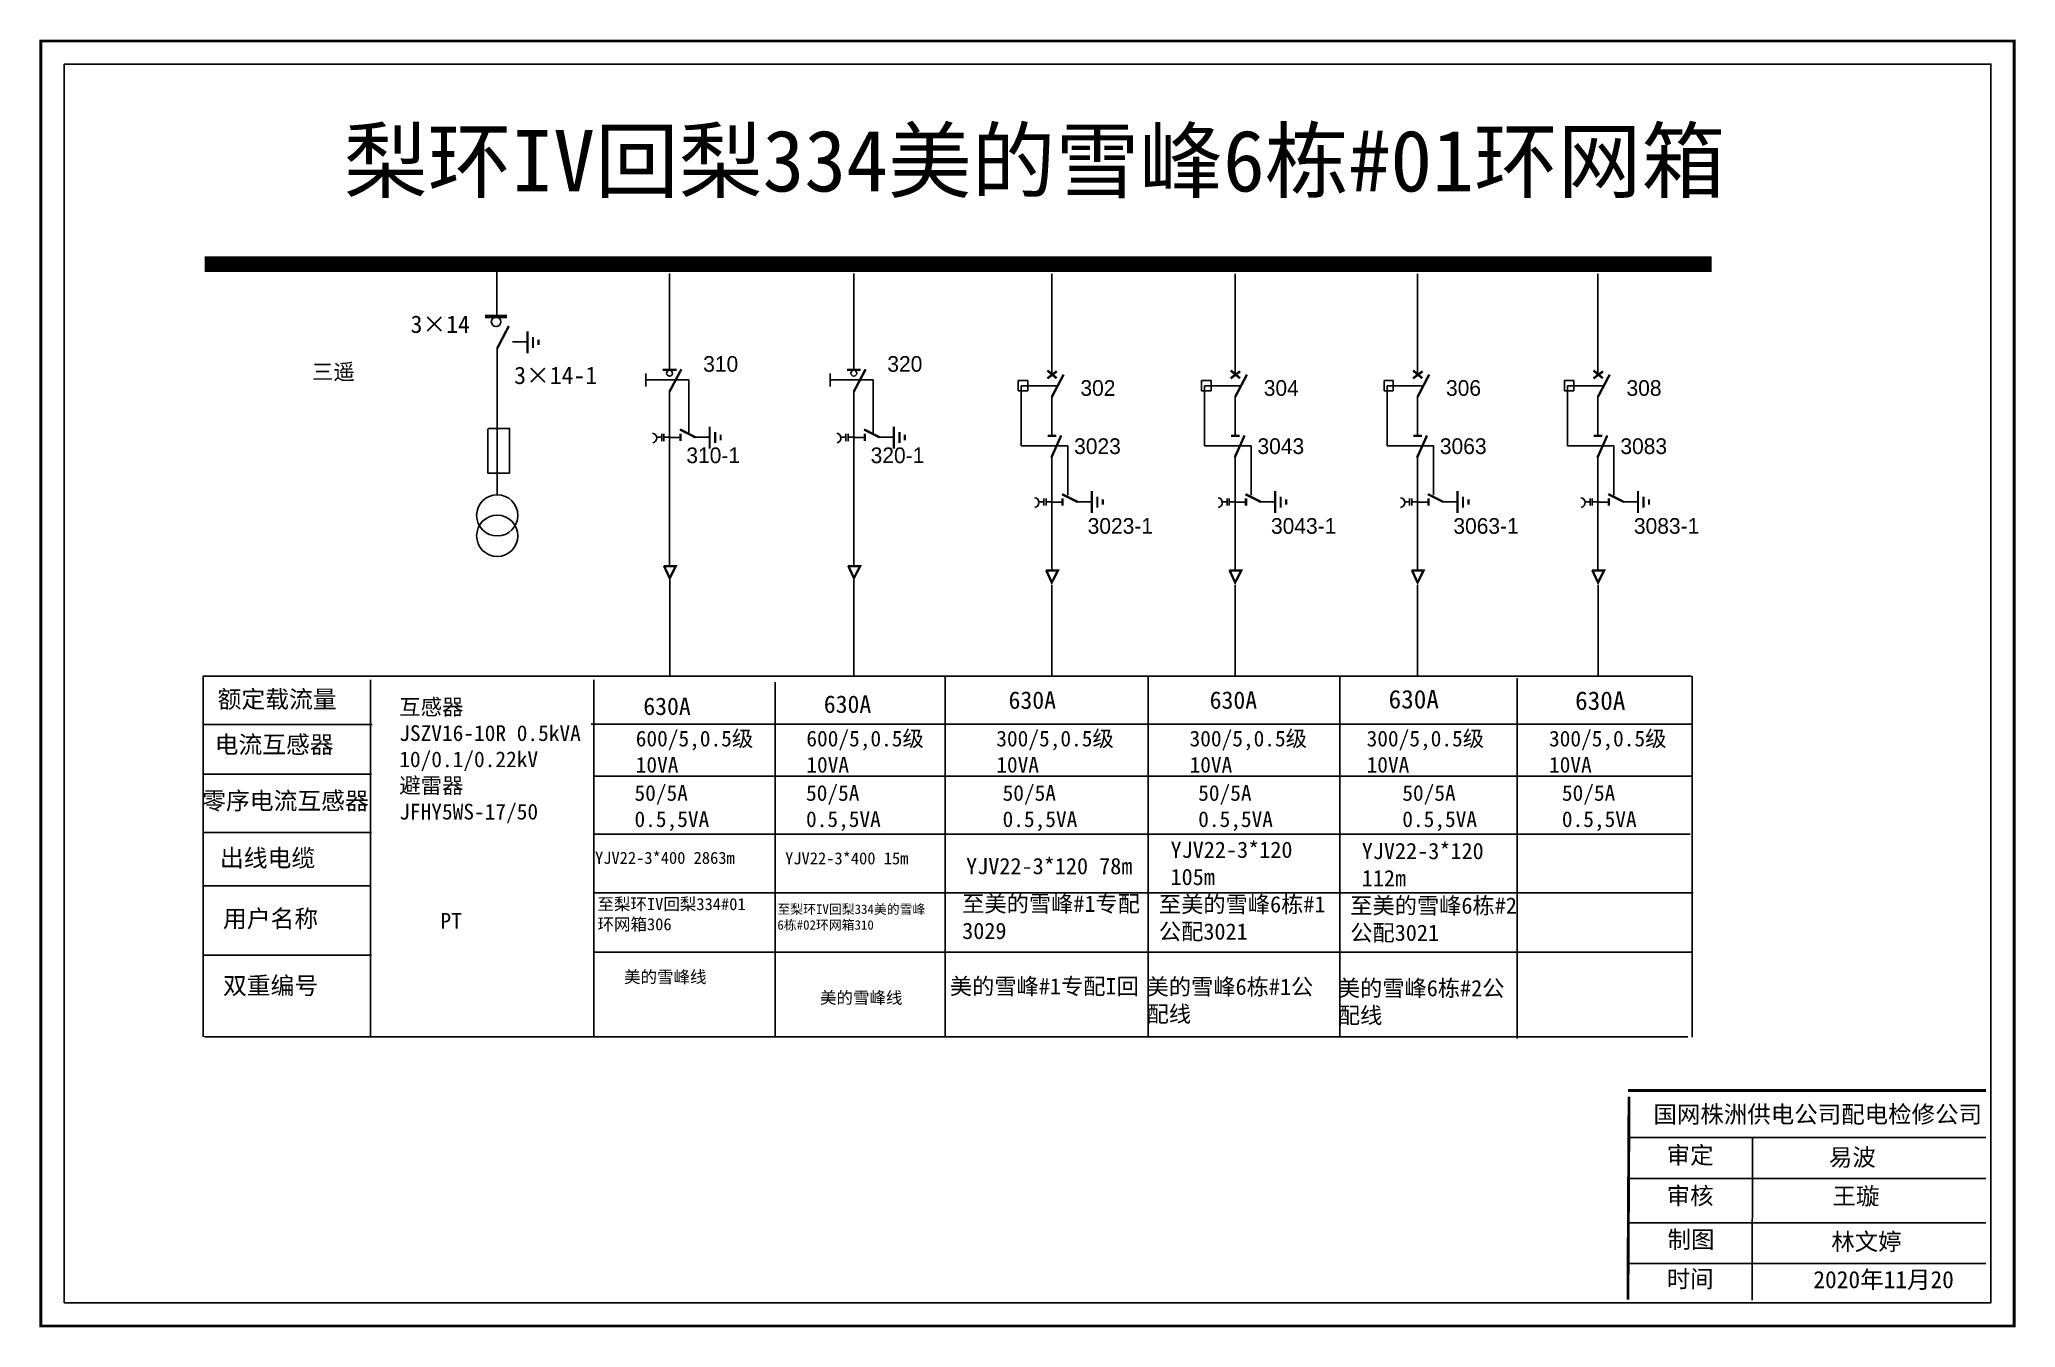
# Model space of a CAD drawing. Header units: millimetres. Extents: x -1428 to -1025, y -522 to -436.
# Drawn here: x -1290.4 to -1164.7, y -521.2 to -439.3 of the extents above; entities that cross this region are included whole.
import ezdxf

# ---------------------------------------------------------------- set-up
doc = ezdxf.new("R2010")
doc.units = ezdxf.units.MM
doc.linetypes.add('ACAD_ISO02W100', pattern=[15, 12, -3])
doc.linetypes.add('CENTER', pattern=[50.8, 31.75, -6.35, 6.35, -6.35])
doc.layers.add('2', color=7, linetype='Continuous')
doc.styles.add('hztxt_txtstyle_0.00_0_0', font='', dxfattribs={"bigfont": 'hztxt.shx'})
doc.styles.add('hztxt_txtstyle_1.80_0_0', font='', dxfattribs={"height": 1.8, "bigfont": 'hztxt.shx'})
doc.styles.add('hztxt_txtstyle_2.70_0_0', font='simkai.ttf', dxfattribs={"height": 2.7})
doc.styles.add('KaiTi_GB2312_txtstyle_1.09_0_0', font='simkai_0.ttf', dxfattribs={"height": 1.0944})
doc.styles.add('字体', font='simkai_0.ttf', dxfattribs={"height": 2.5})
doc.styles.get('hztxt_txtstyle_0.00_0_0').set_extended_font_data('hztxt')
doc.styles.get('hztxt_txtstyle_1.80_0_0').set_extended_font_data('hztxt')

msp = doc.modelspace()

# ---------------------------------------------------------------- texts
at = {"color": 0, "linetype": 'Continuous', "style": 'hztxt_txtstyle_2.70_0_0'}
for s, p in [('3×14', (-1266.77, -457.93)), ('3×14-1', (-1260.18, -461.18))]:
    msp.add_text(s, height=1.109, dxfattribs=at).set_placement(p)
at = {"color": 0, "style": 'hztxt_txtstyle_1.80_0_0'}
for s, p in [('310', (-1248.16, -460.4)), ('320', (-1236.45, -460.4)), ('302', (-1224.17, -461.93)), ('304', (-1212.51, -461.93)), ('306', (-1200.92, -461.93)), ('308', (-1189.44, -461.93)), ('3023', (-1224.57, -465.63)), ('3043', (-1212.91, -465.63)), ('3063', (-1201.31, -465.63)), ('3083', (-1189.83, -465.63)), ('310-1', (-1249.23, -466.21)), ('320-1', (-1237.51, -466.21)), ('3023-1', (-1223.71, -470.7)), ('3043-1', (-1212.05, -470.7)), ('3063-1', (-1200.45, -470.7)), ('3083-1', (-1188.97, -470.7))]:
    msp.add_text(s, height=0.998, dxfattribs=at).set_placement(p)
at = {"color": 0, "linetype": 'Continuous', "attachment_point": 1}
for s, insert, char_height, width, style in [('{\\fSimSun|b0|i0|c134|p2;三遥}', (-1273.05, -459.9), 1.0024, 7.7986, 'hztxt_txtstyle_0.00_0_0'), ('{\\fSimSun|b0|i0|c134|p2;额定载流量}', (-1279.04, -480.66), 1.1094, 17.8852, 'hztxt_txtstyle_2.70_0_0'), ('\\A1;{\\fSimSun|b0|i0|c134|p2;互感器\\PJSZV16-10R 0.5kVA\\P10/0.1/0.22kV\\P避雷器\\PJFHY5WS-17/50}', (-1267.49, -481.21), 0.9985, 18.4113, 'hztxt_txtstyle_2.70_0_0'), ('{\\fSimSun|b0|i0|c134|p2;630A}', (-1251.97, -481.11), 1.1094, 17.8852, 'hztxt_txtstyle_2.70_0_0'), ('{\\fSimSun|b0|i0|c134|p2;630A}', (-1240.49, -480.98), 1.1094, 17.8852, 'hztxt_txtstyle_2.70_0_0'), ('{\\fSimSun|b0|i0|c134|p2;630A}', (-1228.74, -480.72), 1.1094, 17.8852, 'hztxt_txtstyle_2.70_0_0'), ('{\\fSimSun|b0|i0|c134|p2;630A}', (-1215.95, -480.72), 1.1094, 17.8852, 'hztxt_txtstyle_2.70_0_0'), ('{\\fSimSun|b0|i0|c134|p2;630A}', (-1204.57, -480.63), 1.1757, 9.454, 'hztxt_txtstyle_0.00_0_0'), ('{\\fSimSun|b0|i0|c134|p2;630A}', (-1192.71, -480.72), 1.1757, 9.454, 'hztxt_txtstyle_0.00_0_0'), ('{\\fSimSun|b0|i0|c134|p2;电流互感器}', (-1279.23, -483.54), 1.1094, 17.8852, 'hztxt_txtstyle_2.70_0_0'), ('\\A1;{\\fSimSun|b0|i0|c134|p2;600/5,0.5级\\P10VA}', (-1252.45, -483.22), 0.9985, 18.4113, 'hztxt_txtstyle_2.70_0_0'), ('\\A1;{\\fSimSun|b0|i0|c134|p2;600/5,0.5级\\P10VA}', (-1241.6, -483.22), 0.9985, 18.4113, 'hztxt_txtstyle_2.70_0_0'), ('\\A1;{\\fSimSun|b0|i0|c134|p2;300/5,0.5级\\P10VA}', (-1229.52, -483.22), 0.9985, 18.4113, 'hztxt_txtstyle_2.70_0_0'), ('\\A1;{\\fSimSun|b0|i0|c134|p2;300/5,0.5级\\P10VA}', (-1217.23, -483.22), 0.9985, 18.4113, 'hztxt_txtstyle_2.70_0_0'), ('\\A1;{\\fSimSun|b0|i0|c134|p2;300/5,0.5级\\P10VA}', (-1205.97, -483.22), 0.9985, 18.4113, 'hztxt_txtstyle_2.70_0_0'), ('\\A1;{\\fSimSun|b0|i0|c134|p2;300/5,0.5级\\P10VA}', (-1194.37, -483.22), 0.9985, 18.4113, 'hztxt_txtstyle_2.70_0_0'), ('{\\fSimSun|b0|i0|c134|p2;零序电流互感器}', (-1280.02, -487.12), 1.1094, 17.8852, 'hztxt_txtstyle_2.70_0_0'), ('{\\fSimSun|b0|i0|c134|p2;50/5A\\P0.5,5VA}', (-1252.53, -486.68), 0.9985, 17.8852, 'hztxt_txtstyle_2.70_0_0'), ('{\\fSimSun|b0|i0|c134|p2;50/5A\\P0.5,5VA}', (-1241.62, -486.68), 0.9985, 17.8852, 'hztxt_txtstyle_2.70_0_0'), ('{\\fSimSun|b0|i0|c134|p2;50/5A\\P0.5,5VA}', (-1229.12, -486.68), 0.9985, 17.8852, 'hztxt_txtstyle_2.70_0_0'), ('{\\fSimSun|b0|i0|c134|p2;50/5A\\P0.5,5VA}', (-1216.68, -486.68), 0.9985, 17.8852, 'hztxt_txtstyle_2.70_0_0'), ('{\\fSimSun|b0|i0|c134|p2;50/5A\\P0.5,5VA}', (-1203.7, -486.68), 0.9985, 17.8852, 'hztxt_txtstyle_2.70_0_0'), ('{\\fSimSun|b0|i0|c134|p2;50/5A\\P0.5,5VA}', (-1193.55, -486.68), 0.9985, 17.8852, 'hztxt_txtstyle_2.70_0_0'), ('{\\fSimSun|b0|i0|c134|p2;出线电缆}', (-1278.89, -490.76), 1.1094, 17.8852, 'hztxt_txtstyle_2.70_0_0'), ('{\\fSimSun|b0|i0|c134|p2;YJV22-3*400 2863m}', (-1255.04, -490.92), 0.7683, 10.9772, 'hztxt_txtstyle_2.70_0_0'), ('{\\fSimSun|b0|i0|c134|p2;YJV22-3*400 15m}', (-1242.95, -490.95), 0.7683, 10.9772, 'hztxt_txtstyle_2.70_0_0'), ('YJV22-3*120 78m', (-1231.44, -491.31), 1.0366, 16.7114, 'hztxt_txtstyle_2.70_0_0'), ('YJV22-3*120\\P105m', (-1218.44, -490.27), 1.0366, 16.7114, 'hztxt_txtstyle_2.70_0_0'), ('YJV22-3*120\\P112m', (-1206.28, -490.35), 1.0366, 16.7114, 'hztxt_txtstyle_2.70_0_0'), ('{\\fSimSun|b0|i0|c134|p2;至梨环IV回梨334#01环网箱306}', (-1254.88, -493.86), 0.7683, 10.2334, 'hztxt_txtstyle_2.70_0_0'), ('{\\fSimSun|b0|i0|c134|p2;至美的雪峰#1专配3029}', (-1231.69, -493.7), 1.0366, 12.7285, 'hztxt_txtstyle_2.70_0_0'), ('{\\fSimSun|b0|i0|c134|p2;至美的雪峰6栋#1公配3021}', (-1219.18, -493.74), 1.0366, 11.7247, 'hztxt_txtstyle_2.70_0_0'), ('{\\fSimSun|b0|i0|c134|p2;至美的雪峰6栋#2公配3021}', (-1207.01, -493.82), 1.0366, 11.7247, 'hztxt_txtstyle_2.70_0_0'), ('{\\fSimSun|b0|i0|c134|p2;用户名称}', (-1278.7, -494.61), 1.1094, 17.8852, 'hztxt_txtstyle_2.70_0_0'), ('{\\fSimSun|b0|i0|c134|p2;PT}', (-1264.87, -494.81), 1.0024, 7.7986, 'hztxt_txtstyle_0.00_0_0'), ('{\\fSimSun|b0|i0|c134|p2;至梨环IV回梨334美的雪峰6栋#02环网箱310}', (-1243.44, -494.27), 0.6, 9.4325, 'hztxt_txtstyle_2.70_0_0'), ('{\\fSimSun|b0|i0|c134|p2;双重编号}', (-1278.7, -498.87), 1.1094, 17.8852, 'hztxt_txtstyle_2.70_0_0'), ('{\\fSimSun|b0|i0|c134|p2;美的雪峰线}', (-1253.19, -498.49), 0.7683, 12.0779, 'hztxt_txtstyle_2.70_0_0'), ('{\\fSimSun|b0|i0|c134|p2;美的雪峰#1专配I回}', (-1232.47, -498.95), 1.0366, 12.7285, 'hztxt_txtstyle_2.70_0_0'), ('{\\fSimSun|b0|i0|c134|p2;美的雪峰6栋#1公配线}', (-1219.96, -498.98), 1.0366, 10.9391, 'hztxt_txtstyle_2.70_0_0'), ('{\\fSimSun|b0|i0|c134|p2;美的雪峰线}', (-1240.73, -499.81), 0.7683, 12.0779, 'hztxt_txtstyle_2.70_0_0'), ('{\\fSimSun|b0|i0|c134|p2;美的雪峰6栋#2公配线}', (-1207.8, -499.07), 1.0366, 10.9391, 'hztxt_txtstyle_2.70_0_0'), ('国网株洲供电公司配电检修公司', (-1187.73, -507.06), 1.0944, 29.9201, '字体'), ('\\f\uffbfﾬￌﾣﾤ_GB2312|b0|i0|c134|p49;审定', (-1186.89, -509.66), 1.0944, 8.5588, '字体'), ('易波', (-1176.57, -509.79), 1.094, 8.5588, '字体'), ('\\f\uffbfﾬￌﾣﾤ_GB2312|b0|i0|c134|p49;审核', (-1186.89, -512.24), 1.0944, 8.5588, '字体'), ('\\f\uffbfﾬￌﾣﾤ_GB2312|b0|i0|c134|p49;制图', (-1186.83, -515.02), 1.0944, 8.5588, '字体'), ('\\f\uffbfﾬￌﾣﾤ_GB2312|b0|i0|c134|p49;时间', (-1186.89, -517.53), 1.0944, 8.5588, '字体')]:
    msp.add_mtext(s, dxfattribs=dict(at, insert=insert, char_height=char_height, width=width, style=style))
at = {"color": 7, "linetype": 'Continuous', "char_height": 1.094, "attachment_point": 1, "style": 'KaiTi_GB2312_txtstyle_1.09_0_0'}
for s, insert, width in [('王璇', (-1176.34, -512.26), 8.5588), ('林文婷', (-1176.42, -515.16), 8.5588), ('2020年11月20', (-1177.56, -517.57), 16.0081)]:
    msp.add_mtext(s, dxfattribs=dict(at, insert=insert, width=width))
at = {"layer": 'DEFPOINTS', "color": 0, "insert": (-1271.01, -445.03), "char_height": 3.9062, "width": 93.744, "attachment_point": 1, "style": 'hztxt_txtstyle_0.00_0_0'}
msp.add_mtext('{\\fSimSun|b0|i0|c134|p2;梨环IV回梨334美的雪峰6栋#01环网箱}', dxfattribs=at)

# ---------------------------------------------------------------- blocks, each defined once
blk = doc.blocks.new('JD')
for points in [[(-2, 0.2), (-2, -0.2), (2, 0.2), (2, -0.2)], [(1, -1.2), (1, -0.8), (-1, -1.2), (-1, -0.8)], [(-0.5, -1.8), (-0.5, -2.2), (0.5, -1.8), (0.5, -2.2)]]:
    blk.add_trace(points)

# ---------------------------------------------------------------- linework, layer by layer
at = {"color": 0}
for p, q in [((-1261.28, -453.55), (-1261.28, -456.84)), ((-1250.3, -454.15), (-1250.3, -460.26)), ((-1238.58, -454.15), (-1238.58, -460.26)), ((-1225.99, -454.18), (-1225.99, -460.6)), ((-1214.33, -454.18), (-1214.33, -460.6)), ((-1202.73, -454.18), (-1202.73, -460.6)), ((-1191.26, -454.18), (-1191.26, -460.6)), ((-1260.28, -458.5), (-1259.34, -458.5)), ((-1261.26, -458.87), (-1261.26, -468.2)), ((-1228.12, -460.95), (-1227.52, -460.95)), ((-1228.12, -460.95), (-1228.12, -461.61)), ((-1227.52, -460.95), (-1227.52, -461.61)), ((-1216.46, -460.95), (-1215.86, -460.95)), ((-1216.46, -460.95), (-1216.46, -461.61)), ((-1215.86, -460.95), (-1215.86, -461.61)), ((-1204.86, -460.95), (-1204.27, -460.95)), ((-1204.86, -460.95), (-1204.86, -461.61)), ((-1204.27, -460.95), (-1204.27, -461.61)), ((-1193.39, -460.95), (-1192.79, -460.95)), ((-1193.39, -460.95), (-1193.39, -461.61)), ((-1192.79, -460.95), (-1192.79, -461.61)), ((-1250.3, -461.62), (-1250.3, -472.73)), ((-1238.58, -461.62), (-1238.58, -472.73)), ((-1228.12, -461.61), (-1227.52, -461.61)), ((-1225.99, -461.96), (-1225.99, -464.44)), ((-1216.46, -461.61), (-1215.86, -461.61)), ((-1214.33, -461.96), (-1214.33, -464.44)), ((-1204.86, -461.61), (-1204.27, -461.61)), ((-1202.73, -461.96), (-1202.73, -464.44)), ((-1193.39, -461.61), (-1192.79, -461.61)), ((-1191.26, -461.96), (-1191.26, -464.44)), ((-1250.3, -464.57), (-1249.61, -464.57)), ((-1248.7, -464.55), (-1247.76, -464.55)), ((-1238.58, -464.57), (-1237.89, -464.57)), ((-1236.98, -464.55), (-1236.04, -464.55)), ((-1225.99, -465.68), (-1225.99, -472.98)), ((-1214.33, -465.68), (-1214.33, -472.98)), ((-1202.73, -465.68), (-1202.73, -472.98)), ((-1191.26, -465.68), (-1191.26, -472.98)), ((-1225.99, -468.68), (-1225.3, -468.68)), ((-1224.4, -468.66), (-1223.46, -468.66)), ((-1214.33, -468.68), (-1213.64, -468.68)), ((-1212.74, -468.66), (-1211.8, -468.66)), ((-1202.73, -468.68), (-1202.04, -468.68)), ((-1201.14, -468.66), (-1200.2, -468.66)), ((-1191.26, -468.68), (-1190.57, -468.68)), ((-1189.66, -468.66), (-1188.72, -468.66)), ((-1269.22, -482.83), (-1279.93, -482.83)), ((-1269.26, -485.98), (-1279.97, -485.98)), ((-1269.26, -489.69), (-1279.97, -489.69)), ((-1269.3, -493.08), (-1280.01, -493.08)), ((-1269.26, -497.49), (-1279.97, -497.49))]:
    msp.add_line(p, q, dxfattribs=at)
at = {"color": 0, "linetype": 'ACAD_ISO02W100'}
for p, q in [((-1225.69, -461.29), (-1227.93, -461.29)), ((-1227.93, -461.29), (-1227.93, -465.1)), ((-1214.03, -461.29), (-1216.27, -461.29)), ((-1216.27, -461.29), (-1216.27, -465.1)), ((-1202.43, -461.29), (-1204.67, -461.29)), ((-1204.67, -461.29), (-1204.67, -465.1)), ((-1190.96, -461.29), (-1193.2, -461.29)), ((-1193.2, -461.29), (-1193.2, -465.1)), ((-1227.93, -465.1), (-1224.98, -465.1)), ((-1224.98, -465.1), (-1224.98, -468.25)), ((-1216.27, -465.1), (-1213.32, -465.1)), ((-1213.32, -465.1), (-1213.32, -468.25)), ((-1204.67, -465.1), (-1201.72, -465.1)), ((-1201.72, -465.1), (-1201.72, -468.25)), ((-1193.2, -465.1), (-1190.24, -465.1)), ((-1190.24, -465.1), (-1190.24, -468.25))]:
    msp.add_line(p, q, dxfattribs=at)
at = {"color": 0, "linetype": 'CENTER'}
for p, q in [((-1250.29, -473.62), (-1250.29, -479.76)), ((-1238.57, -473.62), (-1238.57, -479.76)), ((-1225.99, -473.96), (-1225.99, -479.73)), ((-1214.33, -473.96), (-1214.33, -479.73)), ((-1202.73, -473.96), (-1202.73, -479.73)), ((-1191.25, -473.96), (-1191.25, -479.73))]:
    msp.add_line(p, q, dxfattribs=at)
at = {"color": 0, "linetype": 'Continuous'}
for p, q in [((-1279.99, -479.75), (-1185.33, -479.75)), ((-1279.95, -502.69), (-1279.95, -479.75)), ((-1269.32, -479.99), (-1269.32, -502.68)), ((-1255.11, -479.99), (-1255.11, -502.68)), ((-1232.77, -479.79), (-1232.77, -502.68)), ((-1219.87, -479.79), (-1219.87, -502.68)), ((-1207.67, -479.8), (-1207.67, -502.7)), ((-1196.4, -479.88), (-1196.4, -502.78)), ((-1185.27, -479.76), (-1185.27, -502.7)), ((-1243.59, -480.14), (-1243.59, -502.67)), ((-1255.28, -482.81), (-1185.29, -482.81)), ((-1255.11, -486.11), (-1185.27, -486.11)), ((-1255.11, -489.79), (-1185.39, -489.79)), ((-1255.11, -493.52), (-1185.2, -493.52)), ((-1255.11, -497.31), (-1185.29, -497.31)), ((-1185.54, -502.69), (-1279.87, -502.69)), ((-1189.34, -509.09), (-1166.58, -509.09)), ((-1181.42, -509.04), (-1181.44, -519.43)), ((-1189.34, -511.68), (-1166.58, -511.68)), ((-1189.34, -514.51), (-1166.58, -514.51)), ((-1189.34, -517.1), (-1166.58, -517.1))]:
    msp.add_line(p, q, dxfattribs=at)
at = {"color": 0, "linetype": 'Continuous', "const_width": 0.182}
msp.add_lwpolyline([(-1290.28, -439.37), (-1164.79, -439.37), (-1164.79, -521.07), (-1290.28, -521.07)], close=True, dxfattribs=at)
at = {"color": 0, "linetype": 'Continuous'}
msp.add_lwpolyline([(-1288.8, -440.84), (-1166.27, -440.84), (-1166.27, -519.59), (-1288.8, -519.59)], close=True, dxfattribs=at)
at = {"color": 0}
for points, const_width in [([(-1279.87, -453.55), (-1184.03, -453.55)], 0.998), ([(-1262.03, -456.88), (-1260.63, -456.88)], 0.238), ([(-1261.26, -458.91), (-1260.52, -457.49)], 0.15), ([(-1250.74, -460.28), (-1249.85, -460.28)], 0.15), ([(-1250.3, -461.66), (-1249.55, -460.24)], 0.15), ([(-1239.02, -460.28), (-1238.14, -460.28)], 0.15), ([(-1238.58, -461.66), (-1237.83, -460.24)], 0.15), ([(-1226.27, -460.82), (-1225.67, -460.37)], 0.15), ([(-1226.27, -460.32), (-1225.68, -460.81)], 0.15), ([(-1225.99, -462), (-1225.24, -460.58)], 0.15), ([(-1214.61, -460.32), (-1214.02, -460.81)], 0.15), ([(-1214.62, -460.82), (-1214.01, -460.37)], 0.15), ([(-1214.33, -462), (-1213.58, -460.58)], 0.15), ([(-1203.01, -460.32), (-1202.43, -460.81)], 0.15), ([(-1203.02, -460.82), (-1202.41, -460.37)], 0.15), ([(-1202.73, -462), (-1201.99, -460.58)], 0.15), ([(-1191.54, -460.82), (-1190.93, -460.37)], 0.15), ([(-1191.54, -460.32), (-1190.95, -460.81)], 0.15), ([(-1191.26, -462), (-1190.51, -460.58)], 0.15), ([(-1249.64, -464.07), (-1248.65, -464.57)], 0.15), ([(-1249.61, -464.34), (-1249.61, -464.8)], 0.15), ([(-1237.93, -464.07), (-1236.93, -464.57)], 0.15), ([(-1237.89, -464.34), (-1237.89, -464.8)], 0.15), ([(-1226.26, -464.48), (-1225.7, -464.48)], 0.15), ([(-1226.02, -465.86), (-1225.39, -464.45)], 0.15), ([(-1214.6, -464.48), (-1214.05, -464.48)], 0.15), ([(-1214.36, -465.86), (-1213.73, -464.45)], 0.15), ([(-1203, -464.48), (-1202.45, -464.48)], 0.15), ([(-1202.76, -465.86), (-1202.13, -464.45)], 0.15), ([(-1191.53, -464.48), (-1190.97, -464.48)], 0.15), ([(-1191.29, -465.86), (-1190.66, -464.45)], 0.15), ([(-1225.34, -468.18), (-1224.34, -468.68)], 0.15), ([(-1225.3, -468.45), (-1225.3, -468.91)], 0.15), ([(-1213.68, -468.18), (-1212.68, -468.68)], 0.15), ([(-1213.64, -468.45), (-1213.64, -468.91)], 0.15), ([(-1202.08, -468.18), (-1201.08, -468.68)], 0.15), ([(-1202.04, -468.45), (-1202.04, -468.91)], 0.15), ([(-1190.6, -468.18), (-1189.61, -468.68)], 0.15), ([(-1190.57, -468.45), (-1190.57, -468.91)], 0.15), ([(-1250.66, -472.75), (-1249.9, -472.75), (-1250.29, -473.52), (-1250.66, -472.73)], 0.15), ([(-1238.95, -472.75), (-1238.18, -472.75), (-1238.57, -473.52), (-1238.94, -472.73)], 0.15), ([(-1226.36, -473.03), (-1225.6, -473.03), (-1225.99, -473.8), (-1226.35, -473.01)], 0.15), ([(-1214.7, -473.03), (-1213.94, -473.03), (-1214.33, -473.8), (-1214.69, -473.01)], 0.15), ([(-1203.1, -473.03), (-1202.34, -473.03), (-1202.73, -473.8), (-1203.09, -473.01)], 0.15), ([(-1191.63, -473.03), (-1190.86, -473.03), (-1191.25, -473.8), (-1191.62, -473.01)], 0.15)]:
    msp.add_lwpolyline(points, dxfattribs=dict(at, const_width=const_width))
for points in [[(-1251.81, -460.51), (-1251.81, -461.34)], [(-1240.09, -460.51), (-1240.09, -461.34)], [(-1261.86, -464.04), (-1261.86, -466.84), (-1260.47, -466.84), (-1260.47, -464), (-1261.86, -464)], [(-1250.8, -464.56), (-1251.12, -464.56)], [(-1250.8, -464.35), (-1250.8, -464.81)], [(-1250.66, -464.35), (-1250.66, -464.81)], [(-1250.3, -464.56), (-1250.66, -464.56)], [(-1239.08, -464.56), (-1239.4, -464.56)], [(-1239.08, -464.35), (-1239.08, -464.81)], [(-1238.94, -464.35), (-1238.94, -464.81)], [(-1238.58, -464.56), (-1238.94, -464.56)], [(-1226.49, -468.67), (-1226.81, -468.67)], [(-1226.49, -468.46), (-1226.49, -468.91)], [(-1226.35, -468.46), (-1226.35, -468.91)], [(-1225.99, -468.67), (-1226.35, -468.67)], [(-1214.84, -468.67), (-1215.15, -468.67)], [(-1214.84, -468.46), (-1214.84, -468.91)], [(-1214.7, -468.46), (-1214.7, -468.91)], [(-1214.33, -468.67), (-1214.7, -468.67)], [(-1203.24, -468.67), (-1203.55, -468.67)], [(-1203.24, -468.46), (-1203.24, -468.91)], [(-1203.1, -468.46), (-1203.1, -468.91)], [(-1202.74, -468.67), (-1203.1, -468.67)], [(-1191.76, -468.67), (-1192.08, -468.67)], [(-1191.76, -468.46), (-1191.76, -468.91)], [(-1191.62, -468.46), (-1191.62, -468.91)], [(-1191.26, -468.67), (-1191.62, -468.67)]]:
    msp.add_lwpolyline(points, dxfattribs=at)
at = {"color": 0, "linetype": 'ACAD_ISO02W100'}
for points in [[(-1249.07, -464.34), (-1249.07, -460.92), (-1251.81, -460.92)], [(-1237.35, -464.34), (-1237.35, -460.92), (-1240.09, -460.92)]]:
    msp.add_lwpolyline(points, dxfattribs=at)
at = {"color": 0}
for points in [[(-1251.38, -464.31, -0.877934), (-1251.37, -464.91)], [(-1239.67, -464.31, -0.877934), (-1239.65, -464.91)], [(-1227.08, -468.41, -0.877934), (-1227.07, -469.02)], [(-1215.42, -468.41, -0.877934), (-1215.41, -469.02)], [(-1203.82, -468.41, -0.877934), (-1203.81, -469.02)], [(-1192.35, -468.41, -0.877934), (-1192.33, -469.02)]]:
    msp.add_lwpolyline(points, format="xyb", dxfattribs=at)
at = {"color": 0, "linetype": 'Continuous', "const_width": 0.182}
for points in [[(-1189.28, -506.49), (-1189.35, -519.39)], [(-1189.34, -506.09), (-1166.58, -506.09)]]:
    msp.add_lwpolyline(points, dxfattribs=at)
at = {"color": 0}
for centre, radius in [((-1261.33, -457.22), 0.305), ((-1250.3, -460.49), 0.192), ((-1238.58, -460.49), 0.192)]:
    msp.add_circle(centre, radius, dxfattribs=at)
at = {"layer": '2', "color": 0}
for centre in [(-1261.26, -469.53), (-1261.26, -470.83)]:
    msp.add_circle(centre, 1.31, dxfattribs=at)

# ---------------------------------------------------------------- block references
at = {"color": 0, "xscale": 0.3494655254594363, "yscale": 0.3494655254594363, "zscale": 0.3494655254595134, "rotation": 90}
for p in [(-1259.33, -458.53), (-1247.75, -464.58), (-1236.03, -464.58), (-1223.44, -468.68), (-1211.78, -468.68), (-1200.19, -468.68), (-1188.71, -468.68)]:
    msp.add_blockref('JD', p, dxfattribs=at)

msp.set_redraw_order([(e.dxf.handle, doc.entitydb.next_handle()) for e in msp.query("TEXT MTEXT ATTDEF DIMENSION ARC_DIMENSION")])  # texts and dimensions are drawn at this point

doc.saveas('drawing.dxf')
